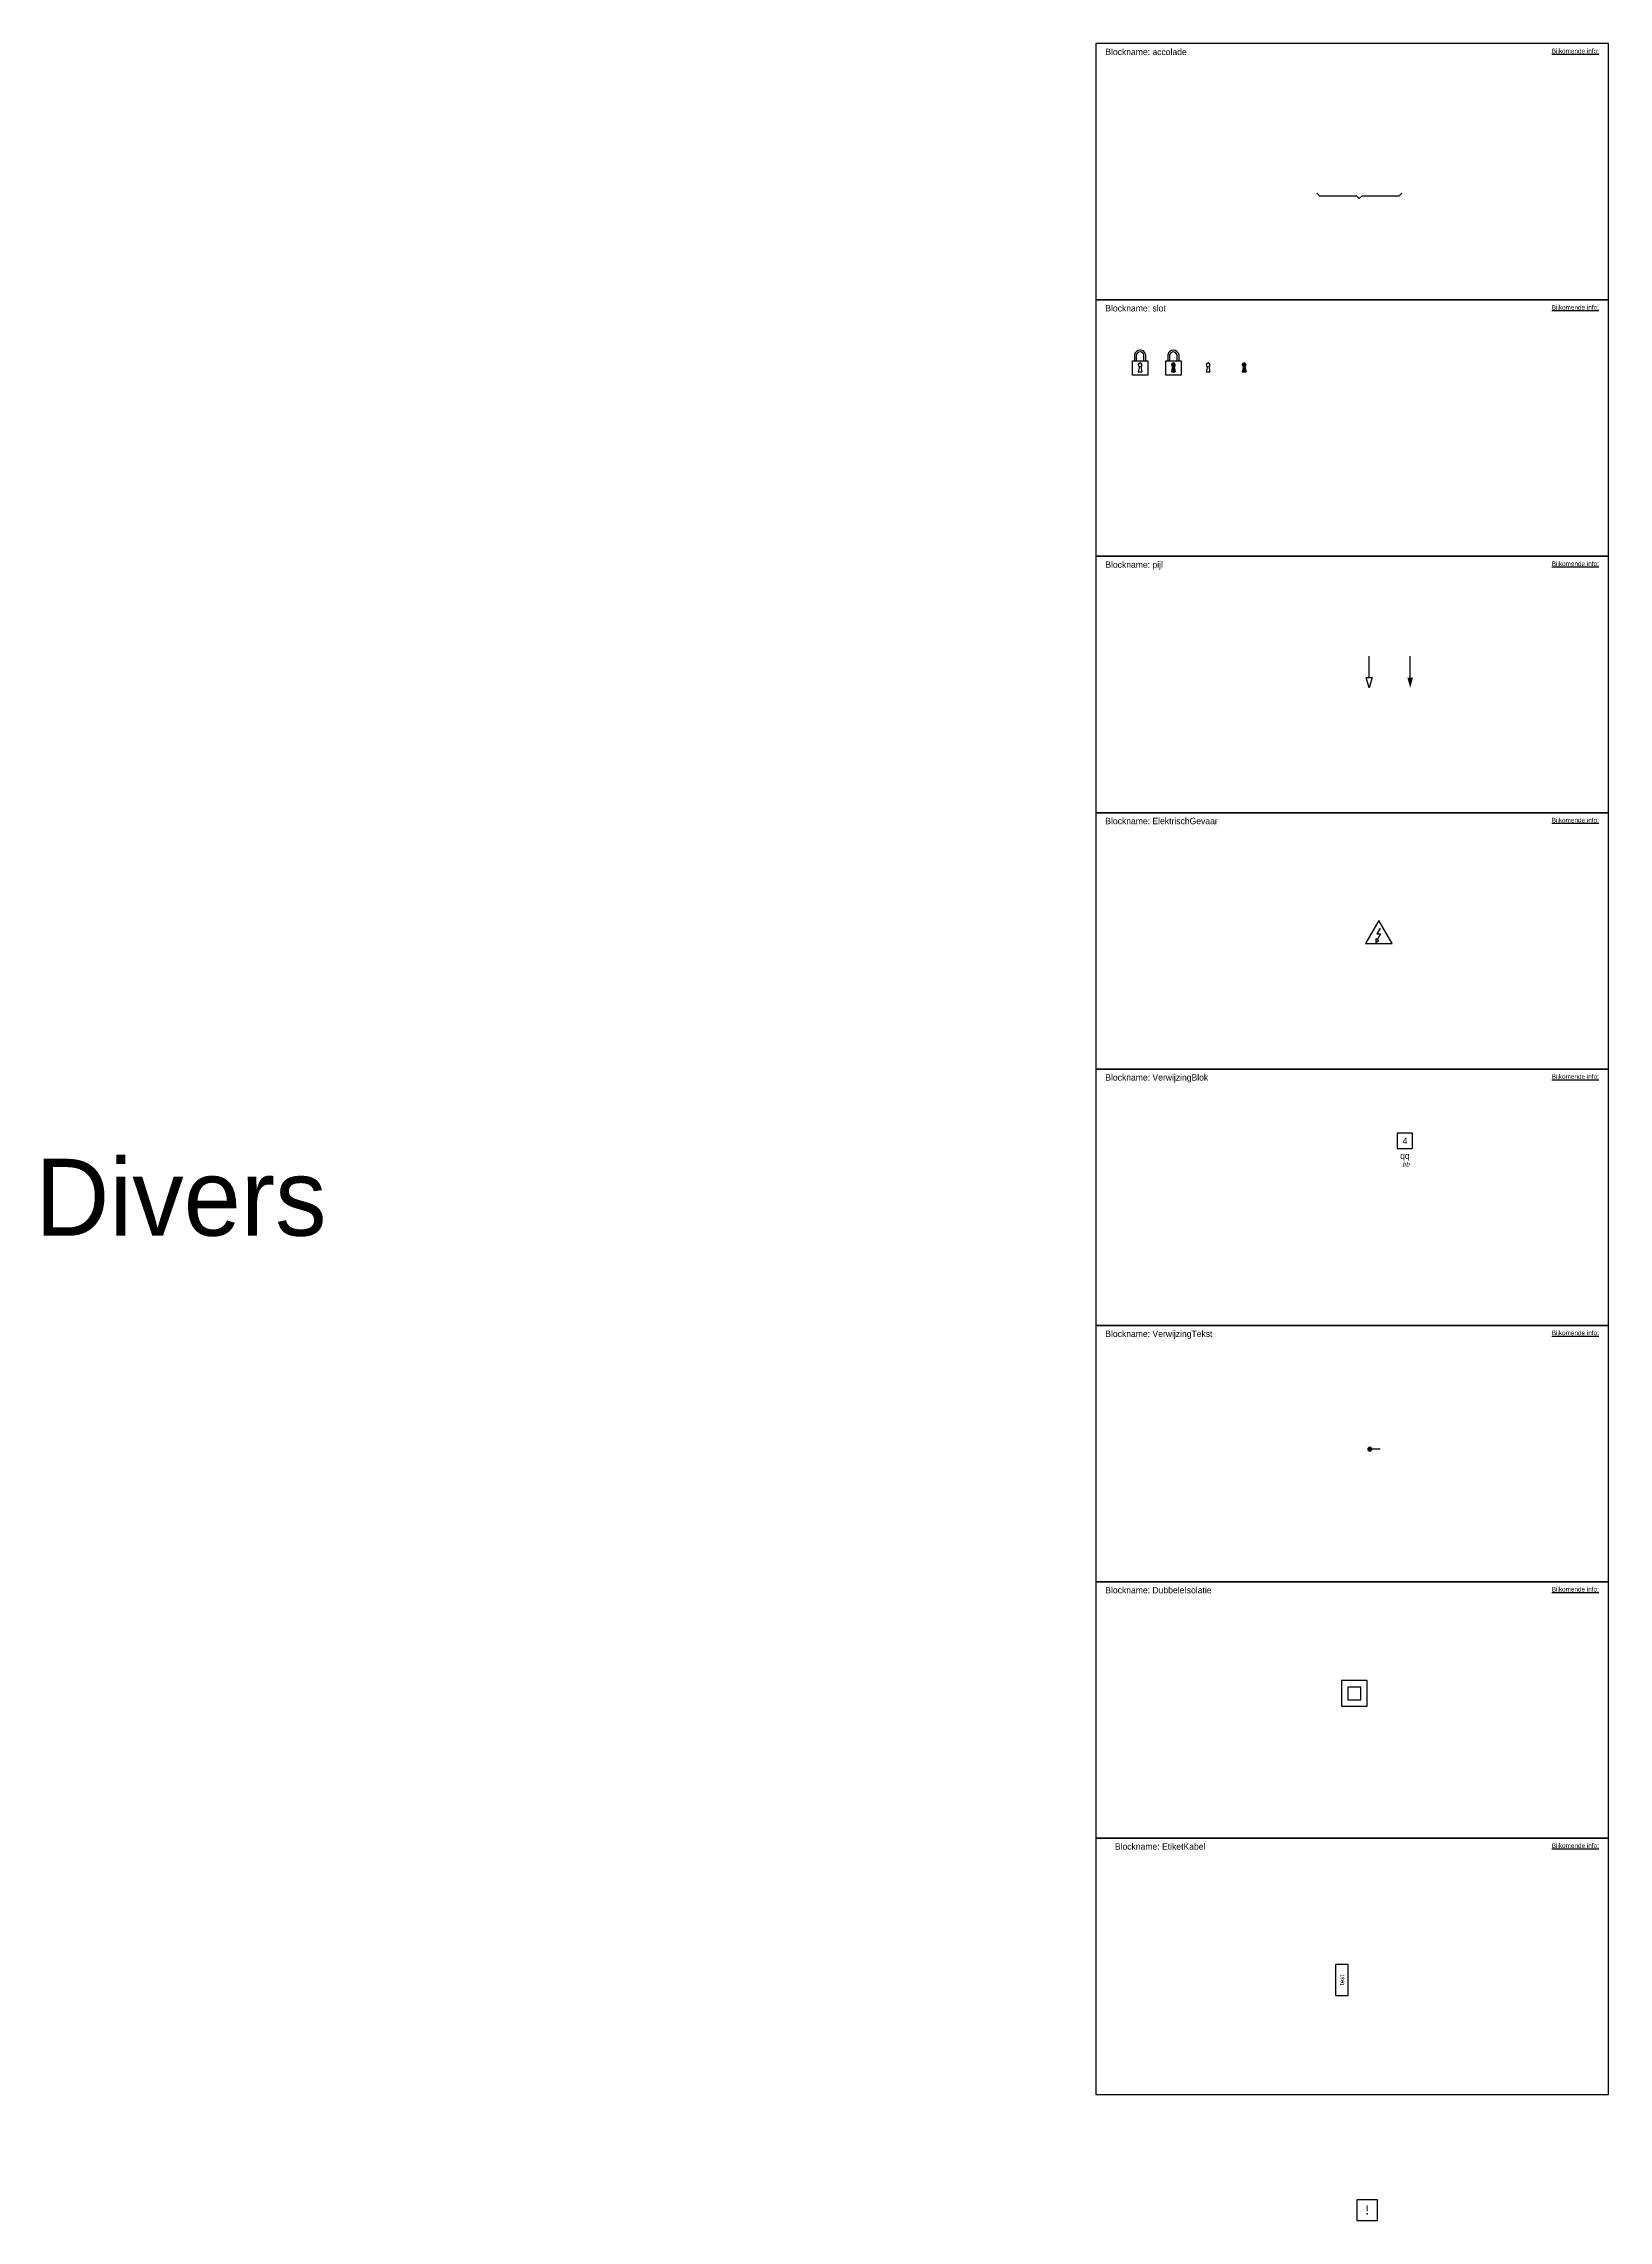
# Model space of a CAD drawing. Header units: millimetres. Extents: x -7152 to 5843, y -5056 to 10205.
# Drawn here: x -410 to 200, y 1151 to 2000 of the extents above; entities that cross this region are included whole.
import ezdxf
from ezdxf.enums import TextEntityAlignment as Align

# ---------------------------------------------------------------- set-up
doc = ezdxf.new("R2010")
doc.units = ezdxf.units.MM
doc.styles.add('ISO2S', font='isoplus', dxfattribs={"oblique": 15, "height": 2})
doc.styles.add('isodroit', font='isoplus.shx', dxfattribs={"width": 0.9})
doc.styles.get("Standard").update_dxf_attribs({"font": 'isoplus.shx'})
pattern_1 = [(45, (-106.40073, -232.56146), (-0.08838835, 0.08838835), [])]

msp = doc.modelspace()

# ---------------------------------------------------------------- texts
at = {"color": 7}
for s, p in [('Blockname: accolade', (3.742, 1998)), ('Blockname: slot', (3.742, 1898)), ('Blockname: pijl', (3.742, 1798)), ('Blockname: ElektrischGevaar', (3.742, 1698)), ('Blockname: VerwijzingBlok', (3.742, 1598)), ('Blockname: VerwijzingTekst', (3.742, 1498)), ('Blockname: DubbeleIsolatie', (3.742, 1398)), ('Blockname: EtiketKabel', (7.484, 1298))]:
    msp.add_text(s, height=2.5, dxfattribs=at).set_placement(p, align=Align.TOP_LEFT)
msp.add_text('Divers', height=30, dxfattribs=at).set_placement((-300, 1550), align=Align.MIDDLE_RIGHT)
at = {"linetype": 'Continuous', "char_height": 1.8, "attachment_point": 3}
for insert in [(196.27, 1998), (196.27, 1898), (196.27, 1798), (196.27, 1698), (196.27, 1598), (196.27, 1498), (196.27, 1398), (196.27, 1298)]:
    msp.add_mtext_dynamic_manual_height_columns('{\\LBijkomende info:}', width=92.06557, gutter_width=9, heights=[0], dxfattribs=dict(at, insert=insert))

# ---------------------------------------------------------------- blocks, each defined once
blk = doc.blocks.new('*U548')
at = {"color": 0, "linetype": 'Continuous'}
for p, q in [((-16.58, 1.06), (-15.52, 0)), ((-15.52, 0), (-1.06, 0)), ((-1.06, 0), (0, -1.06)), ((0, -1.06), (1.06, 0)), ((1.06, 0), (15.52, 0)), ((15.52, 0), (16.58, 1.06))]:
    blk.add_line(p, q, dxfattribs=at)
blk = doc.blocks.new('*U146')
at = {"color": 7, "linetype": 'Continuous'}
for p, q in [((-0.28, -0.68), (-0.74, -2.74)), ((-0.74, -2.74), (0.74, -2.74)), ((0.28, -0.68), (0.74, -2.74))]:
    blk.add_line(p, q, dxfattribs=at)
blk.add_lwpolyline([(-3, 1.5), (3, 1.5), (3, -4), (-3, -4)], close=True, dxfattribs=at)
for points in [[(2.2, 1.5), (2.2, 3.94, 0.798371), (-2.2, 3.94), (-2.2, 1.5)], [(1.5, 1.5), (1.5, 3.86, 0.761518), (-1.5, 3.86), (-1.5, 1.5)]]:
    blk.add_lwpolyline(points, format="xyb", dxfattribs=at)
blk.add_arc((0, 0), 0.738, 292.28771, 247.71229, dxfattribs=at)
blk = doc.blocks.new('ElektrischGevaar')
at = {"color": 3, "linetype": 'Continuous'}
blk.add_lwpolyline([(0, 0), (-5.2, -9), (5.2, -9)], close=True, dxfattribs=at)
at = {"color": 7}
blk.add_lwpolyline([(-0.55, -7.49), (-1.14, -7.15), (-1.15, -8.53), (0.05, -7.84), (-0.56, -7.49)], dxfattribs=at)
at = {"linetype": 'Continuous'}
blk.add_lwpolyline([(0.55, -3), (-0.75, -5.25), (0.75, -5.25), (-0.55, -7.5)], dxfattribs=at)
blk = doc.blocks.new('*U72')
at = {"linetype": 'Continuous'}
blk.add_line((0, 0), (0, 8.29), dxfattribs=at)
at = {"color": 3}
blk.add_lwpolyline([(0, -4, 0, 2.2, 0), (0, 0, 2.2, 2.2, 0)], format="xyseb", dxfattribs=at)
blk = doc.blocks.new('*U147')
at = {"linetype": 'Continuous'}
h = blk.add_hatch(dxfattribs=at)
h.set_pattern_fill('ANSI31')
h.set_pattern_definition(pattern_1)
h.paths.add_polyline_path([(-0.28, -0.68), (-0.74, -2.74), (0.74, -2.74), (0.28, -0.68, 5.076472)])
at = {"color": 7, "linetype": 'Continuous'}
for p, q in [((-0.28, -0.68), (-0.74, -2.74)), ((-0.74, -2.74), (0.74, -2.74)), ((0.28, -0.68), (0.74, -2.74))]:
    blk.add_line(p, q, dxfattribs=at)
blk.add_lwpolyline([(-3, 1.5), (3, 1.5), (3, -4), (-3, -4)], close=True, dxfattribs=at)
for points in [[(2.2, 1.5), (2.2, 3.94, 0.798371), (-2.2, 3.94), (-2.2, 1.5)], [(1.5, 1.5), (1.5, 3.86, 0.761518), (-1.5, 3.86), (-1.5, 1.5)]]:
    blk.add_lwpolyline(points, format="xyb", dxfattribs=at)
blk.add_arc((0, 0), 0.738, 292.28771, 247.71229, dxfattribs=at)
blk = doc.blocks.new('*U144')
at = {"color": 7, "linetype": 'Continuous'}
for p, q in [((-0.28, -0.68), (-0.74, -2.74)), ((-0.74, -2.74), (0.74, -2.74)), ((0.28, -0.68), (0.74, -2.74))]:
    blk.add_line(p, q, dxfattribs=at)
blk.add_arc((0, 0), 0.738, 292.28771, 247.71229, dxfattribs=at)
blk = doc.blocks.new('*U145')
at = {"linetype": 'Continuous'}
h = blk.add_hatch(dxfattribs=at)
h.set_pattern_fill('ANSI31')
h.set_pattern_definition(pattern_1)
h.paths.add_polyline_path([(-0.28, -0.68), (-0.74, -2.74), (0.74, -2.74), (0.28, -0.68, 5.076472)])
at = {"color": 7, "linetype": 'Continuous'}
for p, q in [((-0.28, -0.68), (-0.74, -2.74)), ((-0.74, -2.74), (0.74, -2.74)), ((0.28, -0.68), (0.74, -2.74))]:
    blk.add_line(p, q, dxfattribs=at)
blk.add_arc((0, 0), 0.738, 292.28771, 247.71229, dxfattribs=at)
blk = doc.blocks.new('*U71')
at = {"linetype": 'Continuous'}
blk.add_line((0, 0), (0, 8.29), dxfattribs=at)
at = {"color": 3}
blk.add_lwpolyline([(1.2, 0), (0, -4), (-1.2, 0)], close=True, dxfattribs=at)
blk = doc.blocks.new('*U342')
at = {"color": 0, "linetype": 'Continuous'}
blk.add_lwpolyline([(-3, -3), (3, -3), (3, 3), (-3, 3)], close=True, dxfattribs=at)
at = {"style": 'isodroit'}
blk.add_attdef('VERWIJZING', text='', height=2.5, dxfattribs=at).set_placement((0, 0), align=Align.MIDDLE_CENTER)
at = {"linetype": 'Continuous', "style": 'ISO2S', "oblique": 15}
blk.add_attdef('BNBOO', text='', height=1.8, dxfattribs=at).set_placement((0, -8.2), align=Align.TOP_CENTER)
at = {"style": 'isodroit'}
blk.add_attdef('BNO', text='', height=2.5, dxfattribs=at).set_placement((0, -4.5), align=Align.TOP_CENTER)
blk = doc.blocks.new('*U343')
at = {"linetype": 'Continuous'}
blk.add_line((0, 0), (-4, 0), dxfattribs=at)
at = {"const_width": 1}
blk.add_lwpolyline([(-3.5, 0, 1), (-4.5, 0, 1)], format="xyb", close=True, dxfattribs=at)
at = {"style": 'isodroit'}
blk.add_attdef('NAAML', text='', height=2.5, dxfattribs=at).set_placement((-5.5, 0), align=Align.MIDDLE_RIGHT)
at = {"linetype": 'Continuous', "style": 'ISO2S', "oblique": 15}
blk.add_attdef('BLADVERWIJZINGL', text='', height=1.8, dxfattribs=at).set_placement((-5.5, -3.94), align=Align.MIDDLE_RIGHT)
blk = doc.blocks.new('*U164')
at = {"color": 0, "linetype": 'Continuous'}
for points in [[(-5, -5), (5, -5), (5, 5), (-5, 5)], [(-2.5, -2.5), (2.5, -2.5), (2.5, 2.5), (-2.5, 2.5)]]:
    blk.add_lwpolyline(points, close=True, dxfattribs=at)
blk = doc.blocks.new('EtiketKabel')
at = {"color": 0, "linetype": 'Continuous'}
blk.add_lwpolyline([(-2.5, -6), (2.5, -6), (2.5, 6), (-2.5, 6)], close=True, dxfattribs=at)
at = {"color": 7, "linetype": 'Continuous'}
blk.add_attdef('NAAM', text='', height=1.8, rotation=90, dxfattribs=at).set_placement((0, 0), align=Align.MIDDLE_CENTER)
blk = doc.blocks.new('uitroepteken')
at = {"color": 3, "linetype": 'Continuous'}
blk.add_lwpolyline([(0, -8), (8, -8), (8, 0), (0, 0)], close=True, dxfattribs=at)
at = {"color": 3, "linetype": 'Continuous', "insert": (4, -4), "char_height": 3.5, "attachment_point": 5}
blk.add_mtext_dynamic_manual_height_columns('{\\fCalibri|b0|i0|c0|p34;!}', width=8, gutter_width=12.5, heights=[0], dxfattribs=at)

# ---------------------------------------------------------------- linework, layer by layer
at = {"color": 110, "linetype": 'Continuous'}
for points in [[(0, 1900), (200, 1900), (200, 2000), (0, 2000)], [(0, 1800), (200, 1800), (200, 1900), (0, 1900)], [(0, 1700), (200, 1700), (200, 1800), (0, 1800)], [(0, 1600), (200, 1600), (200, 1700), (0, 1700)], [(0, 1500), (200, 1500), (200, 1600), (0, 1600)], [(0, 1400), (200, 1400), (200, 1500), (0, 1500)], [(0, 1300), (200, 1300), (200, 1400), (0, 1400)], [(0, 1200), (200, 1200), (200, 1300), (0, 1300)]]:
    msp.add_lwpolyline(points, close=True, dxfattribs=at)

# ---------------------------------------------------------------- block references
at = {"linetype": 'Continuous'}
for name, p in [('*U548', (102.825, 1940.581)), ('*U71', (106.652, 1752.691)), ('*U72', (122.664, 1752.691)), ('ElektrischGevaar', (110.39, 1657.943)), ('*U343', (110.914, 1451.73)), ('*U164', (100.867, 1356.448)), ('uitroepteken', (101.873, 1158.888))]:
    msp.add_blockref(name, p, dxfattribs=at)
at = {"color": 7, "linetype": 'Continuous'}
for name, p in [('*U146', (17.308, 1874.687)), ('*U147', (30.298, 1874.687)), ('*U144', (43.828, 1874.687)), ('*U145', (57.9, 1874.687))]:
    msp.add_blockref(name, p, dxfattribs=at)
at = {"linetype": 'Continuous'}
for name, p, values in [('*U342', (120.611, 1571.961), {'VERWIJZING': '4', 'BNO': 'qq', 'BNBOO': ' bb'}), ('EtiketKabel', (96.024, 1244.691), {'NAAM': 'test'})]:
    msp.add_blockref(name, p, dxfattribs=at).add_auto_attribs(values)

msp.set_redraw_order([(e.dxf.handle, doc.entitydb.next_handle()) for e in msp.query("TEXT MTEXT ATTDEF DIMENSION ARC_DIMENSION")])  # texts and dimensions are drawn at this point

doc.saveas('drawing.dxf')
